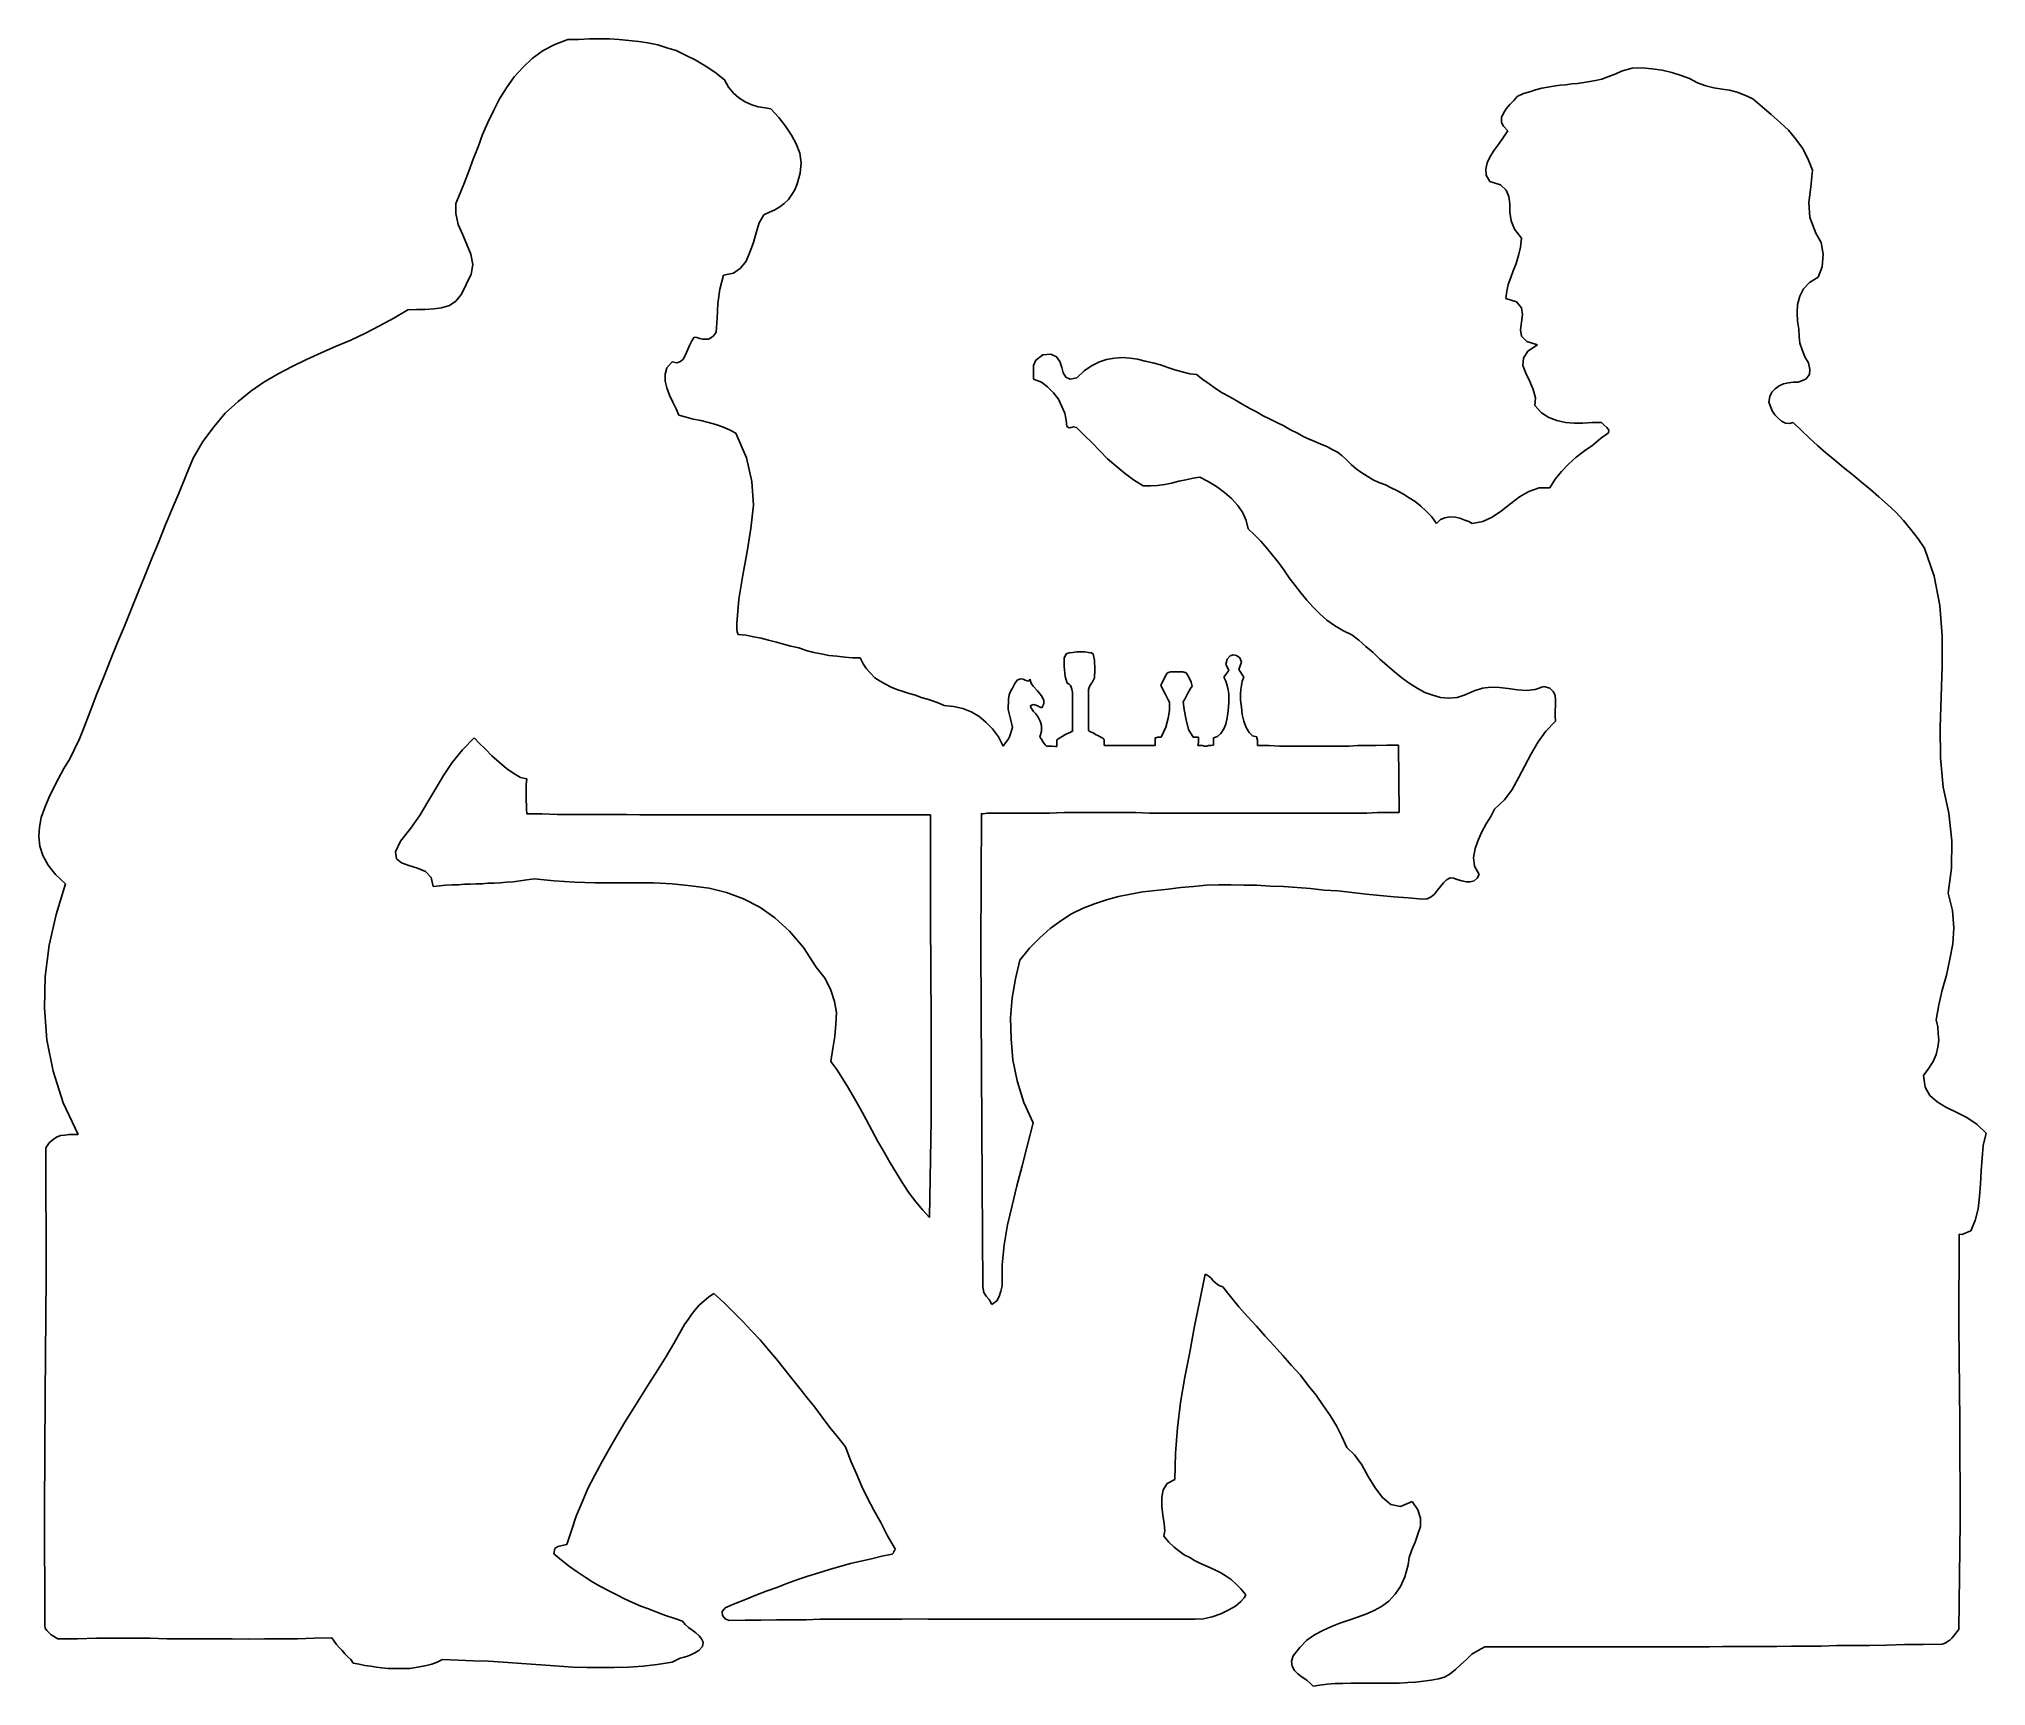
# Model space of a CAD drawing. Extents: x 92410 to 94023, y 21158 to 22523.
import ezdxf

# ---------------------------------------------------------------- set-up
doc = ezdxf.new("R2010")
doc.units = 0
doc.header["$LTSCALE"] = 1270
doc.header["$MEASUREMENT"] = 0
doc.layers.get('0').update_dxf_attribs({"linetype": 'CONTINUOUS'})

msp = doc.modelspace()

# ---------------------------------------------------------------- linework, layer by layer
at = {"linetype": 'CONTINUOUS'}
for p, q in [((92827.1, 22513.1), (92836.8, 22518.3)), ((92836.8, 22518.3), (92847.7, 22522.4)), ((92847.7, 22522.4), (92856.6, 22522.4)), ((92856.6, 22522.4), (92865.5, 22522.8)), ((92865.5, 22522.8), (92874, 22522.8)), ((92874, 22522.8), (92882.1, 22522.8)), ((92882.1, 22522.8), (92890.2, 22522.4)), ((92890.2, 22522.4), (92898.3, 22521.6)), ((92898.3, 22521.6), (92906.4, 22520.8)), ((92906.4, 22520.8), (92914, 22519.5)), ((92914, 22519.5), (92922.1, 22517.9)), ((92922.1, 22517.9), (92929.8, 22515.5)), ((92810.6, 22499.3), (92818.2, 22506.6)), ((92818.2, 22506.6), (92827.1, 22513.1)), ((92929.8, 22515.5), (92937.5, 22513.1)), ((92937.5, 22513.1), (92945.2, 22509.4)), ((92945.2, 22509.4), (92953.2, 22505.4)), ((92953.2, 22505.4), (92961.3, 22500.5)), ((92796.8, 22482.4), (92803.3, 22491.3)), ((92803.3, 22491.3), (92810.6, 22499.3)), ((92961.3, 22500.5), (92969.4, 22495.3)), ((92969.4, 22495.3), (92977.5, 22488.8)), ((92977.5, 22488.8), (92980.7, 22482.8)), ((93674.4, 22484.8), (93679.3, 22485.6)), ((93679.3, 22485.6), (93684.1, 22486)), ((93684.1, 22486), (93689.4, 22486.8)), ((93689.4, 22486.8), (93694.2, 22487.6)), ((93694.2, 22487.6), (93699.1, 22488.4)), ((93699.1, 22488.4), (93704.3, 22489.6)), ((93704.3, 22489.6), (93709.2, 22491.3)), ((93709.2, 22491.3), (93714.4, 22493.3)), ((93714.4, 22493.3), (93721.3, 22496.5)), ((93721.3, 22496.5), (93729.4, 22498.5)), ((93729.4, 22498.5), (93737.5, 22498.9)), ((93737.5, 22498.9), (93745.6, 22498.1)), ((93745.6, 22498.1), (93754.1, 22496.9)), ((93754.1, 22496.9), (93762.2, 22494.9)), ((93762.2, 22494.9), (93769.8, 22492.5)), ((93769.8, 22492.5), (93776.7, 22490)), ((93776.7, 22490), (93783.6, 22486.4)), ((93783.6, 22486.4), (93790.4, 22484)), ((92786.3, 22463.8), (92791.1, 22473.1)), ((92791.1, 22473.1), (92796.8, 22482.4)), ((92980.7, 22482.8), (92984.8, 22477.9)), ((92984.8, 22477.9), (92989.2, 22473.9)), ((92989.2, 22473.9), (92994.5, 22470.6)), ((92994.5, 22470.6), (93000.1, 22468.2)), ((93627.9, 22468.6), (93631.2, 22471.8)), ((93631.2, 22471.8), (93634, 22475.1)), ((93634, 22475.1), (93639.3, 22477.5)), ((93639.3, 22477.5), (93644.5, 22479.1)), ((93644.5, 22479.1), (93649.4, 22480.7)), ((93649.4, 22480.7), (93654.6, 22481.9)), ((93654.6, 22481.9), (93659.5, 22482.8)), ((93659.5, 22482.8), (93664.3, 22483.6)), ((93664.3, 22483.6), (93669.6, 22484.4)), ((93669.6, 22484.4), (93674.4, 22484.8)), ((93790.4, 22484), (93796.9, 22482.4)), ((93796.9, 22482.4), (93803.8, 22481.2)), ((93803.8, 22481.2), (93809.9, 22480.3)), ((93809.9, 22480.3), (93816.3, 22478.7)), ((93816.3, 22478.7), (93822.8, 22476.3)), ((93822.8, 22476.3), (93829.3, 22473.1)), ((93829.3, 22473.1), (93836.9, 22466.6)), ((92777, 22443.5), (92781.4, 22453.7)), ((92781.4, 22453.7), (92786.3, 22463.8)), ((93000.1, 22468.2), (93005.4, 22466.6)), ((93005.4, 22466.6), (93011.1, 22465.8)), ((93011.1, 22465.8), (93015.9, 22465)), ((93015.9, 22465), (93022.4, 22457.7)), ((93022.4, 22457.7), (93028, 22450.4)), ((93621.1, 22457.7), (93622.7, 22461.3)), ((93621.1, 22453.7), (93621.1, 22457.7)), ((93622.7, 22450.4), (93621.1, 22453.7)), ((93622.7, 22461.3), (93625.1, 22465)), ((93625.1, 22465), (93627.9, 22468.6)), ((93836.9, 22466.6), (93844.6, 22460.1)), ((93844.6, 22460.1), (93851.9, 22453.7)), ((93851.9, 22453.7), (93858.8, 22447.2)), ((92773.4, 22433.4), (92777, 22443.5)), ((93028, 22450.4), (93032.9, 22443.1)), ((93032.9, 22443.1), (93036.9, 22435.9)), ((93619.1, 22436.3), (93622.7, 22441.5)), ((93626.3, 22446.8), (93622.7, 22450.4)), ((93622.7, 22441.5), (93626.3, 22446.8)), ((93858.8, 22447.2), (93864.8, 22439.9)), ((93864.8, 22439.9), (93870.5, 22432.2)), ((92765.7, 22413.2), (92769.3, 22423.3)), ((92769.3, 22423.3), (92773.4, 22433.4)), ((93036.9, 22435.9), (93039.8, 22428.2)), ((93039.8, 22428.2), (93041, 22420.1)), ((93609.3, 22420.1), (93611.8, 22425.4)), ((93611.8, 22425.4), (93615, 22430.6)), ((93615, 22430.6), (93619.1, 22436.3)), ((93870.5, 22432.2), (93874.9, 22423.7)), ((93874.9, 22423.7), (93878.6, 22414)), ((92762, 22403.9), (92765.7, 22413.2)), ((93040.2, 22411.6), (93037.7, 22402.7)), ((93041, 22420.1), (93040.2, 22411.6)), ((93608.1, 22414.8), (93609.3, 22420.1)), ((93608.5, 22410), (93608.1, 22414.8)), ((93611.4, 22404.7), (93608.5, 22410)), ((93620.3, 22401.9), (93611.4, 22404.7)), ((93878.6, 22414), (93877.4, 22400.3)), ((92754.8, 22386.6), (92758.4, 22395)), ((92758.4, 22395), (92762, 22403.9)), ((93030.5, 22389.8), (93026.8, 22386.6)), ((93033.3, 22393.8), (93030.5, 22389.8)), ((93035.7, 22397.9), (93033.3, 22393.8)), ((93037.7, 22402.7), (93035.7, 22397.9)), ((93625.1, 22397.5), (93620.3, 22401.9)), ((93627.1, 22392.2), (93625.1, 22397.5)), ((93627.9, 22386.1), (93627.1, 22392.2)), ((93877.4, 22400.3), (93875.8, 22387.4)), ((92754.8, 22378.1), (92754.8, 22386.6)), ((92756.8, 22369.2), (92754.8, 22378.1)), ((93009.9, 22377.2), (93006.2, 22370.4)), ((93014.7, 22379.3), (93009.9, 22377.2)), ((93019.1, 22381.3), (93014.7, 22379.3)), ((93023.2, 22383.7), (93019.1, 22381.3)), ((93026.8, 22386.6), (93023.2, 22383.7)), ((93627.9, 22379.3), (93627.9, 22386.1)), ((93629.2, 22372), (93627.9, 22379.3)), ((93875.8, 22387.4), (93876.6, 22374.8)), ((93876.6, 22374.8), (93881.4, 22361.9)), ((92760.4, 22361.1), (92756.8, 22369.2)), ((92764.1, 22352.6), (92760.4, 22361.1)), ((93003.8, 22362.3), (93001.4, 22354.2)), ((93006.2, 22370.4), (93003.8, 22362.3)), ((93632, 22365.1), (93629.2, 22372)), ((93637.6, 22357.8), (93632, 22365.1)), ((93636.8, 22350.2), (93637.6, 22357.8)), ((93881.4, 22361.9), (93885.9, 22354.2)), ((92767.3, 22344.5), (92764.1, 22352.6)), ((92768.9, 22336), (92767.3, 22344.5)), ((92998.5, 22346.1), (92995.3, 22338.8)), ((93001.4, 22354.2), (92998.5, 22346.1)), ((93633.2, 22336.8), (93635.2, 22343.3)), ((93635.2, 22343.3), (93636.8, 22350.2)), ((93885.9, 22354.2), (93887.5, 22344.5)), ((93887.5, 22344.5), (93886.7, 22334)), ((92763.3, 22319.5), (92767.7, 22327.9)), ((92767.7, 22327.9), (92768.9, 22336)), ((92976.7, 22327.1), (92973.5, 22315.4)), ((92984.8, 22328.7), (92976.7, 22327.1)), ((92990.8, 22332.8), (92984.8, 22328.7)), ((92995.3, 22338.8), (92990.8, 22332.8)), ((93626.7, 22319.5), (93628.7, 22325.1)), ((93628.7, 22325.1), (93630.8, 22330.8)), ((93630.8, 22330.8), (93633.2, 22336.8)), ((93883.4, 22325.5), (93876.2, 22321.1)), ((93886.7, 22334), (93883.4, 22325.5)), ((92754.8, 22305.7), (92759.6, 22311.4)), ((92759.6, 22311.4), (92763.3, 22319.5)), ((92973.5, 22315.4), (92971.8, 22303.7)), ((93624.7, 22307.7), (93625.5, 22313.8)), ((93633.6, 22304.9), (93624.7, 22307.7)), ((93625.5, 22313.8), (93626.7, 22319.5)), ((93868.1, 22309.7), (93866.4, 22302.9)), ((93871.3, 22315.8), (93868.1, 22309.7)), ((93876.2, 22321.1), (93871.3, 22315.8)), ((92691.7, 22285.1), (92703.4, 22291.5)), ((92703.4, 22291.5), (92715.1, 22298.4)), ((92715.1, 22298.4), (92722.4, 22298.8)), ((92722.4, 22298.8), (92729.3, 22298.8)), ((92729.3, 22298.8), (92736.6, 22299.2)), ((92736.6, 22299.2), (92743, 22300)), ((92743, 22300), (92749.5, 22302.1)), ((92749.5, 22302.1), (92754.8, 22305.7)), ((92971.4, 22291.5), (92970.6, 22279.8)), ((92971.8, 22303.7), (92971.4, 22291.5)), ((93637.6, 22300), (93633.6, 22304.9)), ((93638.4, 22294.4), (93637.6, 22300)), ((93637.6, 22288.3), (93638.4, 22294.4)), ((93866.4, 22302.9), (93866, 22296)), ((93866, 22296), (93866.4, 22289.1)), ((92667.8, 22273.4), (92680, 22279)), ((92680, 22279), (92691.7, 22285.1)), ((92952.4, 22275.8), (92950.4, 22272.6)), ((92954.5, 22275.4), (92952.4, 22275.8)), ((92956.9, 22274.6), (92954.5, 22275.4)), ((92966.6, 22275.4), (92964.2, 22274.2)), ((92968.6, 22277), (92966.6, 22275.4)), ((92970.6, 22279.8), (92968.6, 22277)), ((93636.8, 22281.8), (93637.6, 22288.3)), ((93637.6, 22276.6), (93636.8, 22281.8)), ((93642.1, 22272.2), (93637.6, 22276.6)), ((93866.4, 22289.1), (93867.3, 22282.3)), ((93867.3, 22282.3), (93867.7, 22276.2)), ((93867.7, 22276.2), (93868.1, 22270.9)), ((92631.1, 22257.2), (92643.2, 22262.8)), ((92643.2, 22262.8), (92655.3, 22268.1)), ((92655.3, 22268.1), (92667.8, 22273.4)), ((92945.2, 22261.2), (92943.1, 22257.6)), ((92946.8, 22264.9), (92945.2, 22261.2)), ((92948.4, 22268.9), (92946.8, 22264.9)), ((92950.4, 22272.6), (92948.4, 22268.9)), ((92959.3, 22274.2), (92956.9, 22274.6)), ((92961.7, 22274.2), (92959.3, 22274.2)), ((92964.2, 22274.2), (92961.7, 22274.2)), ((93235.4, 22256.8), (93241.1, 22261.2)), ((93241.1, 22261.2), (93247.9, 22261.6)), ((93247.9, 22261.6), (93252.4, 22259.6)), ((93252.4, 22259.6), (93255.2, 22255.6)), ((93639.3, 22258.4), (93642.9, 22264.1)), ((93651, 22269.3), (93642.1, 22272.2)), ((93642.9, 22264.1), (93651, 22269.3)), ((93868.1, 22270.9), (93870.1, 22265.3)), ((93870.1, 22265.3), (93872.5, 22259.6)), ((93872.5, 22259.6), (93875.4, 22254.4)), ((92595.9, 22238.6), (92607.6, 22245.5)), ((92607.6, 22245.5), (92619.3, 22251.5)), ((92619.3, 22251.5), (92631.1, 22257.2)), ((92929.8, 22250.3), (92928.2, 22245.1)), ((92928.2, 22245.1), (92928.2, 22239.4)), ((92934.2, 22255.2), (92929.8, 22250.3)), ((92937.9, 22254.4), (92934.2, 22255.2)), ((92941.1, 22255.6), (92937.9, 22254.4)), ((92943.1, 22257.6), (92941.1, 22255.6)), ((93233.4, 22252.3), (93235.4, 22256.8)), ((93233.4, 22247.1), (93233.4, 22252.3)), ((93233.4, 22241), (93233.4, 22247.1)), ((93255.2, 22255.6), (93256.8, 22250.7)), ((93256.8, 22250.7), (93258, 22246.3)), ((93258, 22246.3), (93260.1, 22242.6)), ((93269.4, 22242.2), (93275.4, 22247.9)), ((93275.4, 22247.9), (93281.5, 22251.9)), ((93281.5, 22251.9), (93288, 22255.2)), ((93288, 22255.2), (93294, 22257.2)), ((93294, 22257.2), (93300.5, 22258.4)), ((93300.5, 22258.4), (93307, 22258.8)), ((93307, 22258.8), (93313.4, 22258.4)), ((93313.4, 22258.4), (93319.5, 22257.6)), ((93319.5, 22257.6), (93326, 22256)), ((93326, 22256), (93332.4, 22254.4)), ((93332.4, 22254.4), (93338.5, 22252.7)), ((93338.5, 22252.7), (93344.6, 22250.7)), ((93344.6, 22250.7), (93350.6, 22248.7)), ((93350.6, 22248.7), (93356.7, 22247.1)), ((93356.7, 22247.1), (93362.8, 22245.5)), ((93362.8, 22245.5), (93368.4, 22244.7)), ((93368.4, 22244.7), (93373.7, 22240.6)), ((93638.9, 22252.3), (93639.3, 22258.4)), ((93641.3, 22245.9), (93638.9, 22252.3)), ((93644.5, 22239), (93641.3, 22245.9)), ((93876.2, 22244.7), (93873.3, 22241)), ((93875.4, 22254.4), (93876.6, 22249.1)), ((93876.6, 22249.1), (93876.2, 22244.7)), ((92574.5, 22222.4), (92585, 22230.9)), ((92585, 22230.9), (92595.9, 22238.6)), ((92928.2, 22239.4), (92929.8, 22233.7)), ((92929.8, 22233.7), (92931.8, 22227.7)), ((92931.8, 22227.7), (92934.6, 22222)), ((93239.9, 22238.6), (93233.4, 22241)), ((93245.1, 22234.5), (93239.9, 22238.6)), ((93250, 22229.7), (93245.1, 22234.5)), ((93254, 22224.4), (93250, 22229.7)), ((93260.1, 22242.6), (93263.7, 22241)), ((93263.7, 22241), (93269.4, 22242.2)), ((93373.7, 22240.6), (93378.9, 22237)), ((93378.9, 22237), (93384.2, 22233.3)), ((93384.2, 22233.3), (93389.8, 22229.7)), ((93389.8, 22229.7), (93395.5, 22226.5)), ((93647.3, 22232.5), (93644.5, 22239)), ((93649.4, 22225.6), (93647.3, 22232.5)), ((93845, 22230.1), (93843.4, 22226.5)), ((93847.9, 22232.9), (93845, 22230.1)), ((93851.1, 22235.4), (93847.9, 22232.9)), ((93854.7, 22237), (93851.1, 22235.4)), ((93858.8, 22237.8), (93854.7, 22237)), ((93862.8, 22238.6), (93858.8, 22237.8)), ((93866.9, 22238.6), (93862.8, 22238.6)), ((93873.3, 22241), (93866.9, 22238.6)), ((92554.7, 22201.8), (92563.9, 22212.7)), ((92563.9, 22212.7), (92574.5, 22222.4)), ((92934.6, 22222), (92937.5, 22216.4)), ((92937.5, 22216.4), (92939.5, 22211.1)), ((92939.5, 22211.1), (92945.6, 22209.5)), ((93256.8, 22218.4), (93254, 22224.4)), ((93259.3, 22212.7), (93256.8, 22218.4)), ((93260.5, 22207.1), (93259.3, 22212.7)), ((93395.5, 22226.5), (93401.2, 22223.2)), ((93401.2, 22223.2), (93406.8, 22220)), ((93406.8, 22220), (93412.5, 22216.8)), ((93412.5, 22216.8), (93418.1, 22213.9)), ((93418.1, 22213.9), (93423.8, 22210.7)), ((93648.6, 22219.2), (93649.4, 22225.6)), ((93654.2, 22213.1), (93648.6, 22219.2)), ((93660.3, 22209.1), (93654.2, 22213.1)), ((93843.4, 22226.5), (93842.6, 22222)), ((93842.6, 22222), (93843.8, 22218.4)), ((93843.8, 22218.4), (93845.4, 22214.7)), ((93845.4, 22214.7), (93847.4, 22211.5)), ((93847.4, 22211.5), (93850.3, 22208.7)), ((92545.4, 22189.3), (92554.7, 22201.8)), ((92945.6, 22209.5), (92951.6, 22207.9)), ((92951.6, 22207.9), (92957.7, 22206.7)), ((92957.7, 22206.7), (92964.2, 22205)), ((92964.2, 22205), (92970.2, 22203.4)), ((92970.2, 22203.4), (92975.9, 22201.4)), ((92975.9, 22201.4), (92981.5, 22199)), ((92981.5, 22199), (92986.8, 22196.1)), ((92986.8, 22196.1), (92995.7, 22175.9)), ((93260.9, 22201.8), (93260.5, 22207.1)), ((93262.9, 22200.6), (93260.9, 22201.8)), ((93264.5, 22201), (93262.9, 22200.6)), ((93266.5, 22201.4), (93264.5, 22201)), ((93269, 22201), (93266.5, 22201.4)), ((93275.4, 22194.5), (93269, 22201)), ((93423.8, 22210.7), (93429.4, 22207.9)), ((93429.4, 22207.9), (93435.1, 22205)), ((93435.1, 22205), (93440.8, 22202.2)), ((93440.8, 22202.2), (93446.4, 22199)), ((93446.4, 22199), (93452.1, 22196.1)), ((93452.1, 22196.1), (93457.4, 22193.3)), ((93666.8, 22206.7), (93660.3, 22209.1)), ((93674, 22205), (93666.8, 22206.7)), ((93681.3, 22204.6), (93674, 22205)), ((93688.6, 22204.6), (93681.3, 22204.6)), ((93696.3, 22205), (93688.6, 22204.6)), ((93703.9, 22205), (93696.3, 22205)), ((93703.1, 22191.7), (93709.6, 22196.6)), ((93706, 22203), (93703.9, 22205)), ((93708.4, 22201), (93706, 22203)), ((93710, 22198.6), (93708.4, 22201)), ((93709.6, 22196.6), (93710, 22198.6)), ((93850.3, 22208.7), (93853.1, 22206.3)), ((93853.1, 22206.3), (93856.3, 22204.6)), ((93856.3, 22204.6), (93859.6, 22204.2)), ((93859.6, 22204.2), (93862.8, 22205)), ((93862.8, 22205), (93869.3, 22198.6)), ((93869.3, 22198.6), (93876.2, 22192.1)), ((92537.3, 22175.5), (92545.4, 22189.3)), ((93281.9, 22188.1), (93275.4, 22194.5)), ((93288.4, 22181.6), (93281.9, 22188.1)), ((93294.8, 22175.1), (93288.4, 22181.6)), ((93457.4, 22193.3), (93461.8, 22191.3)), ((93461.8, 22191.3), (93466.6, 22189.3)), ((93466.6, 22189.3), (93471.5, 22187.2)), ((93471.5, 22187.2), (93476.3, 22185.2)), ((93476.3, 22185.2), (93480.8, 22182.8)), ((93480.8, 22182.8), (93485.2, 22180.4)), ((93485.2, 22180.4), (93488.9, 22177.6)), ((93682.9, 22176.3), (93689.8, 22181.6)), ((93689.8, 22181.6), (93696.7, 22186.4)), ((93696.7, 22186.4), (93703.1, 22191.7)), ((93876.2, 22192.1), (93883, 22186)), ((93883, 22186), (93889.9, 22180)), ((93889.9, 22180), (93897.2, 22173.9)), ((92531.6, 22161.4), (92537.3, 22175.5)), ((92995.7, 22175.9), (93000.1, 22156.1)), ((93301.7, 22169.1), (93294.8, 22175.1)), ((93308.6, 22163.4), (93301.7, 22169.1)), ((93316.3, 22157.7), (93308.6, 22163.4)), ((93488.9, 22177.6), (93492.5, 22174.3)), ((93492.5, 22174.3), (93496.6, 22170.3)), ((93496.6, 22170.3), (93500.6, 22166.6)), ((93500.6, 22166.6), (93505.4, 22163.4)), ((93505.4, 22163.4), (93509.9, 22160.6)), ((93665.5, 22158.1), (93670.8, 22164.6)), ((93670.8, 22164.6), (93676.9, 22170.7)), ((93676.9, 22170.7), (93682.9, 22176.3)), ((93897.2, 22173.9), (93904.5, 22167.9)), ((93904.5, 22167.9), (93912.1, 22161.8)), ((92519.9, 22133.5), (92525.6, 22147.2)), ((92525.6, 22147.2), (92531.6, 22161.4)), ((93000.1, 22156.1), (93001.4, 22136.7)), ((93324.3, 22152.5), (93316.3, 22157.7)), ((93330.4, 22152.5), (93324.3, 22152.5)), ((93336.1, 22152.9), (93330.4, 22152.5)), ((93342.1, 22153.7), (93336.1, 22152.9)), ((93347.8, 22154.9), (93342.1, 22153.7)), ((93353.9, 22156.5), (93347.8, 22154.9)), ((93359.5, 22157.7), (93353.9, 22156.5)), ((93365.6, 22159), (93359.5, 22157.7)), ((93371.2, 22159.8), (93365.6, 22159)), ((93378.1, 22156.1), (93371.2, 22159.8)), ((93385, 22152.1), (93378.1, 22156.1)), ((93391.5, 22147.2), (93385, 22152.1)), ((93397.5, 22142), (93391.5, 22147.2)), ((93509.9, 22160.6), (93514.8, 22157.7)), ((93514.8, 22157.7), (93519.6, 22155.3)), ((93519.6, 22155.3), (93524.9, 22153.3)), ((93524.9, 22153.3), (93529.7, 22150.9)), ((93529.7, 22150.9), (93535, 22148.4)), ((93535, 22148.4), (93539.8, 22145.6)), ((93636, 22143.6), (93643.7, 22148)), ((93643.7, 22148), (93652.2, 22150.9)), ((93652.2, 22150.9), (93661.1, 22150.9)), ((93661.1, 22150.9), (93665.5, 22158.1)), ((93912.1, 22161.8), (93919.4, 22155.7)), ((93919.4, 22155.7), (93926.7, 22149.6)), ((93926.7, 22149.6), (93933.6, 22143.6)), ((92514.2, 22119.7), (92519.9, 22133.5)), ((93001.4, 22136.7), (92999.3, 22117.3)), ((93402.8, 22136.3), (93397.5, 22142)), ((93406.8, 22130.3), (93402.8, 22136.3)), ((93409.6, 22123.8), (93406.8, 22130.3)), ((93539.8, 22145.6), (93544.7, 22142.8)), ((93544.7, 22142.8), (93549.5, 22139.5)), ((93549.5, 22139.5), (93554.4, 22135.9)), ((93554.4, 22135.9), (93558.8, 22131.5)), ((93558.8, 22131.5), (93563.3, 22127)), ((93613.4, 22126.6), (93621.1, 22131.9)), ((93621.1, 22131.9), (93628.7, 22137.9)), ((93628.7, 22137.9), (93636, 22143.6)), ((93933.6, 22143.6), (93940.8, 22137.1)), ((93940.8, 22137.1), (93947.7, 22130.7)), ((93947.7, 22130.7), (93954.2, 22123.8)), ((92508.6, 22105.6), (92514.2, 22119.7)), ((92999.3, 22117.3), (92996.1, 22098.3)), ((93411.3, 22116.9), (93409.6, 22123.8)), ((93416.5, 22112.1), (93411.3, 22116.9)), ((93563.3, 22127), (93567.3, 22121.4)), ((93567.3, 22121.4), (93570.5, 22124.6)), ((93570.5, 22124.6), (93574.2, 22126.2)), ((93574.2, 22126.2), (93578.2, 22127)), ((93578.2, 22127), (93582.7, 22126.6)), ((93582.7, 22126.6), (93586.7, 22125.8)), ((93586.7, 22125.8), (93590.8, 22124.2)), ((93590.8, 22124.2), (93594, 22123)), ((93594, 22123), (93596.8, 22121.4)), ((93596.8, 22121.4), (93605.7, 22123)), ((93605.7, 22123), (93613.4, 22126.6)), ((93954.2, 22123.8), (93960.2, 22116.5)), ((93960.2, 22116.5), (93966.3, 22108.8)), ((92502.9, 22091.9), (92508.6, 22105.6)), ((92996.1, 22098.3), (92992.5, 22078.5)), ((93421.8, 22106.8), (93416.5, 22112.1)), ((93426.6, 22101.1), (93421.8, 22106.8)), ((93431.5, 22095.1), (93426.6, 22101.1)), ((93966.3, 22108.8), (93971.6, 22101.1)), ((93971.6, 22101.1), (93979.6, 22077.7)), ((92497.2, 22078.1), (92502.9, 22091.9)), ((93436.3, 22089), (93431.5, 22095.1)), ((93440.8, 22083), (93436.3, 22089)), ((93445.2, 22076.5), (93440.8, 22083)), ((92491.6, 22064.4), (92497.2, 22078.1)), ((92992.5, 22078.5), (92989.2, 22058.7)), ((93450.1, 22070), (93445.2, 22076.5)), ((93454.9, 22063.9), (93450.1, 22070)), ((93979.6, 22077.7), (93984.1, 22053.4)), ((92480.3, 22036.5), (92485.9, 22050.2)), ((92485.9, 22050.2), (92491.6, 22064.4)), ((92989.2, 22058.7), (92987.6, 22038.5)), ((93459.8, 22057.9), (93454.9, 22063.9)), ((93465, 22052.2), (93459.8, 22057.9)), ((93470.7, 22046.6), (93465, 22052.2)), ((93984.1, 22053.4), (93986.1, 22028.4)), ((92474.6, 22022.7), (92480.3, 22036.5)), ((92987.6, 22038.5), (92987.6, 22035.7)), ((92987.6, 22035.7), (92987.6, 22033.6)), ((92987.6, 22033.6), (92988, 22031.6)), ((93476.3, 22041.3), (93470.7, 22046.6)), ((93482.8, 22036.9), (93476.3, 22041.3)), ((93489.7, 22032.8), (93482.8, 22036.9)), ((92468.9, 22008.6), (92474.6, 22022.7)), ((92988, 22031.6), (92988.8, 22029.6)), ((92988.8, 22029.6), (92995.3, 22028.8)), ((92995.3, 22028.8), (93001.4, 22027.6)), ((93001.4, 22027.6), (93007.8, 22026.4)), ((93007.8, 22026.4), (93013.9, 22024.7)), ((93013.9, 22024.7), (93020.4, 22023.1)), ((93020.4, 22023.1), (93026.4, 22021.5)), ((93026.4, 22021.5), (93032.5, 22019.9)), ((93032.5, 22019.9), (93038.9, 22018.3)), ((93038.9, 22018.3), (93045, 22016.2)), ((93497, 22029.2), (93489.7, 22032.8)), ((93503, 22024.7), (93497, 22029.2)), ((93508.7, 22019.5), (93503, 22024.7)), ((93514.8, 22014.6), (93508.7, 22019.5)), ((93986.1, 22028.4), (93986.1, 22003.3)), ((92463.3, 21994.4), (92468.9, 22008.6)), ((93045, 22016.2), (93051.5, 22014.6)), ((93051.5, 22014.6), (93057.5, 22013.4)), ((93057.5, 22013.4), (93064, 22012.2)), ((93064, 22012.2), (93070.5, 22011.4)), ((93070.5, 22011.4), (93077, 22010.6)), ((93077, 22010.6), (93083.4, 22010.2)), ((93083.4, 22010.2), (93089.9, 22010.2)), ((93089.9, 22010.2), (93092.3, 22005.3)), ((93092.3, 22005.3), (93095.1, 22000.9)), ((93258.8, 22009.8), (93260.5, 22013.4)), ((93258.8, 22002.9), (93258.8, 22009.8)), ((93259.7, 21994.8), (93258.8, 22002.9)), ((93260.5, 22013.4), (93262.9, 22014.2)), ((93262.9, 22014.2), (93266.1, 22014.6)), ((93266.1, 22014.6), (93269.4, 22015)), ((93269.4, 22015), (93273, 22015)), ((93273, 22015), (93275.8, 22015)), ((93275.8, 22015), (93279.1, 22014.6)), ((93279.1, 22014.6), (93281.1, 22014.2)), ((93281.1, 22014.2), (93282.7, 22013.4)), ((93282.7, 22013.4), (93283.9, 22008.2)), ((93283.9, 22008.2), (93284.3, 22000.5)), ((93392.7, 22004.9), (93393.9, 22009)), ((93395.1, 21999.7), (93392.7, 22004.9)), ((93393.9, 22009), (93396.3, 22011.8)), ((93396.3, 22011.8), (93398.7, 22012.6)), ((93398.7, 22012.6), (93401.6, 22012.2)), ((93401.6, 22012.2), (93404.4, 22010.2)), ((93405.6, 22006.5), (93403.6, 22000.5)), ((93404.4, 22010.2), (93405.6, 22006.5)), ((93520.4, 22009), (93514.8, 22014.6)), ((93526.5, 22003.7), (93520.4, 22009)), ((93532.5, 21998.5), (93526.5, 22003.7)), ((93986.1, 22003.3), (93985.3, 21977.8)), ((92457.6, 21980.3), (92463.3, 21994.4)), ((93095.1, 22000.9), (93098.4, 21997.3)), ((93098.4, 21997.3), (93102, 21993.6)), ((93102, 21993.6), (93106.5, 21990.8)), ((93106.5, 21990.8), (93110.9, 21988.4)), ((93110.9, 21988.4), (93115.4, 21985.9)), ((93115.4, 21985.9), (93120.2, 21983.9)), ((93214.4, 21982.3), (93216, 21985.1)), ((93216, 21985.1), (93218, 21988.8)), ((93218, 21988.8), (93220, 21991.6)), ((93220, 21991.6), (93221.7, 21992.4)), ((93221.7, 21992.4), (93222.9, 21992.8)), ((93222.9, 21992.8), (93224.9, 21992.4)), ((93224.9, 21992.4), (93226.5, 21991.6)), ((93226.5, 21991.6), (93228.1, 21991.2)), ((93228.1, 21991.2), (93229.3, 21990.8)), ((93229.3, 21990.8), (93230.6, 21992.4)), ((93230.6, 21992.4), (93231, 21990.8)), ((93231, 21990.8), (93231.4, 21989.2)), ((93231.4, 21989.2), (93232.2, 21987.9)), ((93232.2, 21987.9), (93233, 21986.7)), ((93233, 21986.7), (93236.6, 21982.7)), ((93261.3, 21989.2), (93259.7, 21994.8)), ((93262.9, 21988.4), (93261.3, 21989.2)), ((93264.1, 21987.2), (93262.9, 21988.4)), ((93264.5, 21985.9), (93264.1, 21987.2)), ((93265.3, 21984.3), (93264.5, 21985.9)), ((93279.9, 21986.3), (93279.1, 21983.9)), ((93280.7, 21987.9), (93279.9, 21986.3)), ((93281.5, 21989.2), (93280.7, 21987.9)), ((93281.9, 21989.6), (93281.5, 21989.2)), ((93283.9, 21993.6), (93281.9, 21989.6)), ((93284.3, 22000.5), (93283.9, 21993.6)), ((93338.9, 21987.5), (93339.7, 21989.2)), ((93340.1, 21985.1), (93338.9, 21987.5)), ((93339.7, 21989.2), (93341.7, 21992.8)), ((93342.5, 21980.3), (93340.1, 21985.1)), ((93341.7, 21992.8), (93343.3, 21996.4)), ((93343.3, 21996.4), (93344.6, 21998.1)), ((93344.6, 21998.1), (93345.4, 21998.1)), ((93345.4, 21998.1), (93347, 21998.5)), ((93347, 21998.5), (93349.4, 21998.5)), ((93349.4, 21998.5), (93352.2, 21998.5)), ((93352.2, 21998.5), (93354.7, 21998.5)), ((93354.7, 21998.5), (93357.1, 21998.5)), ((93357.1, 21998.5), (93358.7, 21998.1)), ((93358.7, 21998.1), (93359.5, 21998.1)), ((93359.5, 21998.1), (93360.3, 21996.8)), ((93360.3, 21996.8), (93362.3, 21993.6)), ((93362.3, 21993.6), (93364, 21990)), ((93364.8, 21986.7), (93363.5, 21984.7)), ((93364, 21990), (93364.8, 21986.7)), ((93391, 21994), (93395.1, 21999.7)), ((93392.7, 21990.8), (93391, 21994)), ((93393.9, 21987.2), (93392.7, 21990.8)), ((93394.7, 21983.5), (93393.9, 21987.2)), ((93403.6, 22000.5), (93407.6, 21994)), ((93405.6, 21987.2), (93405.2, 21983.9)), ((93406.4, 21990.8), (93405.6, 21987.2)), ((93407.6, 21994), (93406.4, 21990.8)), ((93538.6, 21993.6), (93532.5, 21998.5)), ((93544.7, 21989.2), (93538.6, 21993.6)), ((93551.1, 21985.1), (93544.7, 21989.2)), ((93557.6, 21981.5), (93551.1, 21985.1)), ((93605.3, 21985.1), (93598.4, 21982.7)), ((93612.2, 21985.9), (93605.3, 21985.1)), ((93619.5, 21985.5), (93612.2, 21985.9)), ((93626.7, 21984.7), (93619.5, 21985.5)), ((93656.2, 21986.3), (93649, 21983.9)), ((93661.1, 21985.1), (93656.2, 21986.3)), ((93663.9, 21982.3), (93661.1, 21985.1)), ((92452, 21965.7), (92457.6, 21980.3)), ((93120.2, 21983.9), (93125.5, 21982.3)), ((93125.5, 21982.3), (93130.3, 21980.7)), ((93130.3, 21980.7), (93135.6, 21979.1)), ((93135.6, 21979.1), (93140.4, 21977.4)), ((93140.4, 21977.4), (93145.7, 21975.8)), ((93145.7, 21975.8), (93150.5, 21974.2)), ((93150.5, 21974.2), (93155, 21972.6)), ((93155, 21972.6), (93159.4, 21970.6)), ((93159.4, 21970.6), (93167.1, 21969.8)), ((93167.1, 21969.8), (93174.8, 21968.1)), ((93212.4, 21967.3), (93212.8, 21975.8)), ((93212.8, 21975.8), (93213.2, 21979.5)), ((93213.2, 21979.5), (93214.4, 21982.3)), ((93231.8, 21971), (93230.6, 21970.2)), ((93230.6, 21970.2), (93231.8, 21968.1)), ((93233.4, 21971.4), (93231.8, 21971)), ((93236.2, 21970.6), (93233.4, 21971.4)), ((93239.9, 21968.6), (93236.2, 21970.6)), ((93236.6, 21982.7), (93239.9, 21978.7)), ((93239.9, 21978.7), (93241.9, 21975)), ((93241.1, 21970.2), (93239.9, 21968.6)), ((93241.5, 21971.4), (93241.1, 21970.2)), ((93241.9, 21971.8), (93241.5, 21971.4)), ((93241.9, 21975), (93241.9, 21971.8)), ((93265.7, 21981.5), (93265.3, 21984.3)), ((93265.7, 21974.2), (93265.7, 21981.5)), ((93265.7, 21963.3), (93265.7, 21974.2)), ((93279.1, 21983.9), (93279.1, 21978.7)), ((93279.1, 21978.7), (93279.1, 21966.9)), ((93345, 21975.4), (93342.5, 21980.3)), ((93346.2, 21973.4), (93345, 21975.4)), ((93346.2, 21966.5), (93346.2, 21973.4)), ((93358.7, 21975.8), (93357.5, 21973.8)), ((93357.5, 21973.8), (93358.3, 21967.3)), ((93361.1, 21980.3), (93358.7, 21975.8)), ((93363.5, 21984.7), (93361.1, 21980.3)), ((93395.1, 21980.3), (93394.7, 21983.5)), ((93394.7, 21966.1), (93395.1, 21973)), ((93395.1, 21973), (93395.1, 21980.3)), ((93405.2, 21983.9), (93404.8, 21980.3)), ((93404.8, 21980.3), (93404.8, 21975)), ((93404.8, 21975), (93405.6, 21969.3)), ((93405.6, 21969.3), (93406.4, 21963.3)), ((93564.1, 21979.1), (93557.6, 21981.5)), ((93570.5, 21977.4), (93564.1, 21979.1)), ((93577.4, 21976.6), (93570.5, 21977.4)), ((93584.3, 21977.4), (93577.4, 21976.6)), ((93591.1, 21979.5), (93584.3, 21977.4)), ((93598.4, 21982.7), (93591.1, 21979.5)), ((93634.4, 21983.5), (93626.7, 21984.7)), ((93641.7, 21983.1), (93634.4, 21983.5)), ((93649, 21983.9), (93641.7, 21983.1)), ((93665.5, 21979.1), (93663.9, 21982.3)), ((93665.9, 21975), (93665.5, 21979.1)), ((93665.5, 21966.1), (93665.9, 21970.6)), ((93665.9, 21970.6), (93665.9, 21975)), ((93985.3, 21977.8), (93984.5, 21952.4)), ((92446.3, 21951.2), (92452, 21965.7)), ((93174.8, 21968.1), (93181.7, 21965.3)), ((93181.7, 21965.3), (93188.1, 21961.7)), ((93188.1, 21961.7), (93193.8, 21956.8)), ((93193.8, 21956.8), (93199.4, 21951.2)), ((93214.4, 21959.7), (93212.4, 21967.3)), ((93216, 21952.4), (93214.4, 21959.7)), ((93231.8, 21968.1), (93233.4, 21965.7)), ((93233.4, 21965.7), (93235.4, 21963.7)), ((93235.4, 21963.7), (93237.4, 21960.9)), ((93237.4, 21960.9), (93239, 21957.6)), ((93239, 21957.6), (93239.9, 21954)), ((93239.9, 21954), (93239.9, 21949.5)), ((93265.7, 21949.1), (93265.7, 21963.3)), ((93279.1, 21966.9), (93279.1, 21955.2)), ((93279.1, 21955.2), (93279.1, 21950)), ((93339.3, 21944.3), (93342.9, 21952.8)), ((93342.9, 21952.8), (93345, 21960.1)), ((93345, 21960.1), (93346.2, 21966.5)), ((93358.3, 21967.3), (93359.9, 21958.8)), ((93359.9, 21958.8), (93361.9, 21950.8)), ((93391, 21951.2), (93392.7, 21955.2)), ((93392.7, 21955.2), (93393.9, 21960.5)), ((93393.9, 21960.5), (93394.7, 21966.1)), ((93406.4, 21963.3), (93407.6, 21957.6)), ((93407.6, 21957.6), (93409.6, 21952.4)), ((93657.9, 21949.5), (93665.9, 21957.6)), ((93665.5, 21961.7), (93665.5, 21966.1)), ((93665.9, 21957.6), (93665.5, 21961.7)), ((92439, 21934.6), (92443.1, 21943.1)), ((92443.1, 21943.1), (92446.3, 21951.2)), ((92760.4, 21933.8), (92770.1, 21943.9)), ((92770.1, 21943.9), (92774.2, 21939.4)), ((92774.2, 21939.4), (92779.4, 21934.6)), ((93199.4, 21951.2), (93204.3, 21944.7)), ((93204.3, 21944.7), (93208.3, 21937)), ((93208.3, 21937), (93209.5, 21938.6)), ((93209.5, 21938.6), (93211.2, 21941.1)), ((93211.2, 21941.1), (93212.8, 21943.1)), ((93212.8, 21943.1), (93213.6, 21944.7)), ((93213.6, 21944.7), (93216, 21952.4)), ((93239.9, 21949.5), (93238.6, 21944.3)), ((93238.6, 21944.3), (93239.9, 21942.7)), ((93239.9, 21942.7), (93241.5, 21940.3)), ((93241.5, 21940.3), (93243.1, 21938.2)), ((93243.1, 21938.2), (93244.3, 21937)), ((93244.3, 21937), (93245.5, 21937)), ((93245.5, 21937), (93248.7, 21937)), ((93248.7, 21937), (93251.6, 21936.6)), ((93251.6, 21936.6), (93252.8, 21936.6)), ((93252.8, 21942.3), (93253.6, 21942.7)), ((93252.8, 21941.5), (93252.8, 21942.3)), ((93252.8, 21939.9), (93252.8, 21941.5)), ((93252.8, 21937.8), (93252.8, 21939.9)), ((93252.8, 21936.6), (93252.8, 21937.8)), ((93253.6, 21942.7), (93255.2, 21943.9)), ((93255.2, 21943.9), (93257.2, 21945.1)), ((93257.2, 21945.1), (93259.3, 21946.3)), ((93259.3, 21946.3), (93261.7, 21947.5)), ((93261.7, 21947.5), (93263.7, 21948.3)), ((93263.7, 21948.3), (93264.9, 21949.1)), ((93264.9, 21949.1), (93265.7, 21949.1)), ((93279.1, 21950), (93279.5, 21949.5)), ((93279.5, 21949.5), (93280.7, 21948.7)), ((93280.7, 21948.7), (93282.7, 21947.9)), ((93282.7, 21947.9), (93284.7, 21946.7)), ((93284.7, 21946.7), (93287.2, 21945.5)), ((93287.2, 21945.5), (93289.2, 21944.3)), ((93289.2, 21944.3), (93290.8, 21943.5)), ((93290.8, 21943.5), (93291.6, 21942.7)), ((93291.6, 21942.7), (93292, 21941.9)), ((93292, 21941.9), (93292, 21939.9)), ((93292, 21939.9), (93292, 21938.2)), ((93292, 21938.2), (93292, 21937.4)), ((93292, 21937.4), (93295.6, 21937.4)), ((93295.6, 21937.4), (93300.1, 21937.4)), ((93300.1, 21937.4), (93305.8, 21937.4)), ((93305.8, 21937.4), (93311.8, 21937.4)), ((93311.8, 21937.4), (93317.9, 21937.4)), ((93317.9, 21937.4), (93323.9, 21937.4)), ((93323.9, 21937.4), (93329.6, 21937.4)), ((93329.6, 21937.4), (93334.1, 21937.4)), ((93334.1, 21942.7), (93334.1, 21943.9)), ((93334.1, 21943.9), (93334.8, 21943.9)), ((93334.1, 21940.6), (93334.1, 21942.7)), ((93334.1, 21938.2), (93334.1, 21940.6)), ((93334.1, 21937.4), (93334.1, 21938.2)), ((93334.8, 21943.9), (93336.5, 21944.3)), ((93336.5, 21944.3), (93338.5, 21944.3)), ((93338.5, 21944.3), (93339.3, 21944.3)), ((93361.9, 21950.8), (93365.6, 21944.3)), ((93365.6, 21944.3), (93370, 21944.3)), ((93370, 21939.9), (93369.6, 21937.4)), ((93369.6, 21937.4), (93370.8, 21937.4)), ((93370, 21944.3), (93370, 21943.5)), ((93370, 21943.5), (93370, 21941.9)), ((93370, 21941.9), (93370, 21939.9)), ((93370.8, 21937.4), (93372, 21937.4)), ((93372, 21937.4), (93373.3, 21937.4)), ((93373.3, 21937.4), (93374.9, 21937)), ((93374.9, 21937), (93376.9, 21937)), ((93376.9, 21937), (93378.5, 21937.4)), ((93378.5, 21937.4), (93380.5, 21937.4)), ((93380.5, 21937.4), (93382.6, 21937.8)), ((93382.6, 21943.9), (93385.8, 21945.1)), ((93382.6, 21943.5), (93382.6, 21943.9)), ((93382.6, 21941.5), (93382.6, 21943.5)), ((93382.6, 21939.4), (93382.6, 21941.5)), ((93382.6, 21937.8), (93382.6, 21939.4)), ((93385.8, 21945.1), (93388.6, 21947.5)), ((93388.6, 21947.5), (93391, 21951.2)), ((93409.6, 21952.4), (93412.1, 21948.3)), ((93412.1, 21948.3), (93414.9, 21945.5)), ((93414.9, 21945.5), (93418.5, 21944.7)), ((93418.5, 21944.7), (93418.5, 21943.9)), ((93418.5, 21943.9), (93418.9, 21941.9)), ((93418.9, 21941.9), (93418.9, 21939.4)), ((93418.9, 21939.4), (93418.9, 21937.4)), ((93418.9, 21937.4), (93428.6, 21937.4)), ((93428.6, 21937.4), (93437.1, 21937)), ((93437.1, 21937), (93444.8, 21937)), ((93444.8, 21937), (93452.1, 21937)), ((93452.1, 21937), (93459, 21937)), ((93459, 21937), (93465, 21937)), ((93465, 21937), (93471.1, 21937)), ((93471.1, 21937), (93476.7, 21937)), ((93476.7, 21937), (93482.8, 21937)), ((93482.8, 21937), (93488.9, 21937)), ((93488.9, 21937), (93494.9, 21937)), ((93494.9, 21937), (93501.8, 21937.4)), ((93501.8, 21937.4), (93509.1, 21937.4)), ((93509.1, 21937.4), (93517.2, 21937.4)), ((93517.2, 21937.4), (93526.1, 21937.8)), ((93526.1, 21937.8), (93535.8, 21937.8)), ((93535.8, 21937.8), (93536.2, 21882)), ((93645.7, 21930.5), (93651.4, 21940.6)), ((93651.4, 21940.6), (93657.9, 21949.5)), ((93984.5, 21952.4), (93984.9, 21927.3)), ((92430.1, 21918.4), (92435, 21926.5)), ((92435, 21926.5), (92439, 21934.6)), ((92744.7, 21912.8), (92751.9, 21923.3)), ((92751.9, 21923.3), (92760.4, 21933.8)), ((92779.4, 21934.6), (92784.7, 21928.9)), ((92784.7, 21928.9), (92790.7, 21923.7)), ((92790.7, 21923.7), (92796.8, 21918.4)), ((93635.2, 21910.7), (93640.5, 21920.8)), ((93640.5, 21920.8), (93645.7, 21930.5)), ((93984.9, 21927.3), (93986.9, 21903.1)), ((92421.6, 21902.2), (92425.7, 21910.3)), ((92425.7, 21910.3), (92430.1, 21918.4)), ((92738.2, 21901.8), (92744.7, 21912.8)), ((92796.8, 21918.4), (92802.9, 21914.4)), ((92802.9, 21914.4), (92808.5, 21911.1)), ((92808.5, 21911.1), (92813.8, 21909.9)), ((92813.8, 21909.9), (92813, 21905.1)), ((92813, 21905.1), (92813, 21895)), ((93630, 21901), (93635.2, 21910.7)), ((92414.4, 21886.1), (92417.6, 21894.2)), ((92417.6, 21894.2), (92421.6, 21902.2)), ((92725.2, 21880), (92731.7, 21890.9)), ((92731.7, 21890.9), (92738.2, 21901.8)), ((92813, 21895), (92813.4, 21884.9)), ((93615.4, 21884.9), (93623.5, 21892.6)), ((93623.5, 21892.6), (93630, 21901)), ((93986.9, 21903.1), (93991.8, 21881.6)), ((92409.9, 21869.9), (92411.5, 21878)), ((92411.5, 21878), (92414.4, 21886.1)), ((92717.6, 21869.1), (92725.2, 21880)), ((92813.4, 21884.9), (92813.8, 21880.8)), ((92813.8, 21880.8), (92826.3, 21880.8)), ((92826.3, 21880.8), (92838.8, 21880.4)), ((92838.8, 21880.4), (92851, 21880.4)), ((92851, 21880.4), (92862.7, 21880.4)), ((92862.7, 21880.4), (92874, 21880.4)), ((92874, 21880.4), (92885.3, 21880.4)), ((92885.3, 21880.4), (92896.2, 21880.4)), ((92896.2, 21880.4), (92907.2, 21880)), ((92907.2, 21880), (92917.7, 21880)), ((92917.7, 21880), (92928.2, 21880)), ((92928.2, 21880), (92938.7, 21880)), ((92938.7, 21880), (92948.8, 21880)), ((92948.8, 21880), (92958.5, 21880)), ((92958.5, 21880), (92968.6, 21880)), ((92968.6, 21880), (92978.3, 21880)), ((92978.3, 21880), (92988, 21880)), ((92988, 21880), (92997.7, 21880)), ((92997.7, 21880), (93007.4, 21880)), ((93007.4, 21880), (93017.1, 21880)), ((93017.1, 21880), (93026.4, 21880)), ((93026.4, 21880), (93036.1, 21880)), ((93036.1, 21880), (93045.8, 21880)), ((93045.8, 21880), (93055.5, 21880)), ((93055.5, 21880), (93065.2, 21880)), ((93065.2, 21880), (93075.3, 21880)), ((93075.3, 21880), (93085, 21880)), ((93085, 21880), (93095.1, 21880)), ((93095.1, 21880), (93105.7, 21880)), ((93105.7, 21880), (93115.8, 21880)), ((93115.8, 21880), (93126.3, 21880)), ((93126.3, 21880), (93137.2, 21880)), ((93137.2, 21880), (93148.1, 21880)), ((93148.1, 21880), (93148.1, 21793.5)), ((93190.2, 21881.6), (93189.7, 21770.9)), ((93190.2, 21880.8), (93190.2, 21881.6)), ((93191.4, 21880.8), (93190.2, 21880.8)), ((93193.4, 21881.2), (93191.4, 21880.8)), ((93195, 21881.6), (93193.4, 21881.2)), ((93208.3, 21881.6), (93195, 21881.6)), ((93221.3, 21881.6), (93208.3, 21881.6)), ((93233.8, 21881.6), (93221.3, 21881.6)), ((93246.7, 21881.6), (93233.8, 21881.6)), ((93258.8, 21882), (93246.7, 21881.6)), ((93271, 21882), (93258.8, 21882)), ((93283.1, 21882), (93271, 21882)), ((93294.8, 21882), (93283.1, 21882)), ((93306.6, 21882), (93294.8, 21882)), ((93318.3, 21882), (93306.6, 21882)), ((93329.6, 21881.6), (93318.3, 21882)), ((93340.5, 21881.6), (93329.6, 21881.6)), ((93351.8, 21881.6), (93340.5, 21881.6)), ((93362.3, 21881.6), (93351.8, 21881.6)), ((93373.3, 21881.6), (93362.3, 21881.6)), ((93383.8, 21881.6), (93373.3, 21881.6)), ((93394.3, 21881.6), (93383.8, 21881.6)), ((93404.4, 21881.6), (93394.3, 21881.6)), ((93414.5, 21881.6), (93404.4, 21881.6)), ((93424.6, 21881.6), (93414.5, 21881.6)), ((93434.3, 21881.6), (93424.6, 21881.6)), ((93444.4, 21881.6), (93434.3, 21881.6)), ((93453.7, 21881.6), (93444.4, 21881.6)), ((93463.4, 21881.6), (93453.7, 21881.6)), ((93472.7, 21881.6), (93463.4, 21881.6)), ((93482, 21881.6), (93472.7, 21881.6)), ((93491.3, 21881.6), (93482, 21881.6)), ((93500.6, 21881.6), (93491.3, 21881.6)), ((93509.5, 21881.6), (93500.6, 21881.6)), ((93518.4, 21882), (93509.5, 21881.6)), ((93527.3, 21882), (93518.4, 21882)), ((93536.2, 21882), (93527.3, 21882)), ((93604.9, 21865.9), (93608.5, 21872.7)), ((93608.5, 21872.7), (93612.2, 21878.8)), ((93612.2, 21878.8), (93615.4, 21884.9)), ((93991.8, 21881.6), (93994.2, 21858.6)), ((92409.5, 21862.2), (92409.9, 21869.9)), ((92410.3, 21854.1), (92409.5, 21862.2)), ((92705, 21849.3), (92709.1, 21858.2)), ((92709.1, 21858.2), (92717.6, 21869.1)), ((93599.2, 21852.1), (93601.7, 21859)), ((93601.7, 21859), (93604.9, 21865.9)), ((93994.2, 21858.6), (93993.8, 21836)), ((92412.8, 21846.5), (92410.3, 21854.1)), ((92417.2, 21838.4), (92412.8, 21846.5)), ((92705.8, 21843.6), (92705, 21849.3)), ((92709.9, 21840.4), (92705.8, 21843.6)), ((92716, 21838), (92709.9, 21840.4)), ((93598, 21844.8), (93599.2, 21852.1)), ((93598.8, 21837.6), (93598, 21844.8)), ((92423.3, 21830.7), (92417.2, 21838.4)), ((92431.4, 21823), (92423.3, 21830.7)), ((92723.2, 21836), (92716, 21838)), ((92729.7, 21833.1), (92723.2, 21836)), ((92734.5, 21828.3), (92729.7, 21833.1)), ((92736.2, 21820.6), (92734.5, 21828.3)), ((92791.5, 21823.8), (92786.7, 21823.4)), ((92796.8, 21824.2), (92791.5, 21823.8)), ((92802.5, 21824.7), (92796.8, 21824.2)), ((92808.1, 21825.5), (92802.5, 21824.7)), ((92813.8, 21826.3), (92808.1, 21825.5)), ((92819.8, 21827.1), (92813.8, 21826.3)), ((92836.4, 21825.5), (92819.8, 21827.1)), ((92853.4, 21824.2), (92836.4, 21825.5)), ((92870, 21823.8), (92853.4, 21824.2)), ((92886.6, 21823.8), (92870, 21823.8)), ((92902.7, 21823.8), (92886.6, 21823.8)), ((92918.5, 21823.8), (92902.7, 21823.8)), ((92934.2, 21823), (92918.5, 21823.8)), ((93570.5, 21820.6), (93573, 21823.8)), ((93573, 21823.8), (93575.4, 21826.3)), ((93575.4, 21826.3), (93578.6, 21827.9)), ((93578.6, 21827.9), (93581.4, 21827.5)), ((93581.4, 21827.5), (93585.1, 21826.3)), ((93585.1, 21826.3), (93588.3, 21825.5)), ((93588.3, 21825.5), (93592, 21824.7)), ((93592, 21824.7), (93595.2, 21824.7)), ((93595.2, 21824.7), (93598.4, 21825.5)), ((93598.4, 21825.5), (93600.9, 21827.5)), ((93602.5, 21830.7), (93598.8, 21837.6)), ((93600.9, 21827.5), (93602.5, 21830.7)), ((93993.8, 21836), (93991, 21815.3)), ((92423.7, 21797.6), (92431.4, 21823)), ((92741.4, 21821.4), (92736.2, 21820.6)), ((92746.7, 21821.8), (92741.4, 21821.4)), ((92751.9, 21822.2), (92746.7, 21821.8)), ((92757.2, 21822.2), (92751.9, 21822.2)), ((92762, 21822.6), (92757.2, 21822.2)), ((92766.9, 21822.6), (92762, 21822.6)), ((92771.7, 21823), (92766.9, 21822.6)), ((92776.6, 21823), (92771.7, 21823)), ((92781.4, 21823.4), (92776.6, 21823)), ((92786.7, 21823.4), (92781.4, 21823.4)), ((92949.6, 21821.4), (92934.2, 21823)), ((92964.6, 21819.4), (92949.6, 21821.4)), ((92979.1, 21815.8), (92964.6, 21819.4)), ((92993.3, 21810.5), (92979.1, 21815.8)), ((93006.6, 21803.6), (92993.3, 21810.5)), ((93283.9, 21806.5), (93294, 21809.7)), ((93294, 21809.7), (93303.7, 21812.5)), ((93303.7, 21812.5), (93313.8, 21814.5)), ((93313.8, 21814.5), (93323.9, 21816.2)), ((93323.9, 21816.2), (93334.5, 21817.4)), ((93334.5, 21817.4), (93345, 21818.6)), ((93345, 21818.6), (93355.5, 21819.8)), ((93355.5, 21819.8), (93366, 21820.6)), ((93366, 21820.6), (93376.5, 21821.8)), ((93376.5, 21821.8), (93386.6, 21822.2)), ((93386.6, 21822.2), (93397.1, 21822.2)), ((93397.1, 21822.2), (93407.6, 21821.8)), ((93407.6, 21821.8), (93418.5, 21821.8)), ((93418.5, 21821.8), (93429.4, 21821)), ((93429.4, 21821), (93440.4, 21820.6)), ((93440.4, 21820.6), (93451.7, 21819.8)), ((93451.7, 21819.8), (93463, 21819)), ((93463, 21819), (93474.3, 21817.8)), ((93474.3, 21817.8), (93485.6, 21817)), ((93485.6, 21817), (93497.4, 21815.8)), ((93497.4, 21815.8), (93509.1, 21814.5)), ((93509.1, 21814.5), (93520.4, 21813.3)), ((93520.4, 21813.3), (93532.1, 21812.1)), ((93532.1, 21812.1), (93543.9, 21811.3)), ((93543.9, 21811.3), (93555.6, 21810.1)), ((93555.6, 21810.1), (93559.6, 21810.5)), ((93559.6, 21810.5), (93562.9, 21812.1)), ((93562.9, 21812.1), (93565.7, 21814.5)), ((93565.7, 21814.5), (93568.1, 21817.8)), ((93568.1, 21817.8), (93570.5, 21820.6)), ((93991, 21815.3), (93994.6, 21800.8)), ((92418, 21772.1), (92423.7, 21797.6)), ((93019.1, 21794.7), (93006.6, 21803.6)), ((93031.3, 21783.8), (93019.1, 21794.7)), ((93148.1, 21793.5), (93148.5, 21709.8)), ((93247.1, 21785.8), (93256, 21792.3)), ((93256, 21792.3), (93264.9, 21798)), ((93264.9, 21798), (93274.6, 21802.8)), ((93274.6, 21802.8), (93283.9, 21806.5)), ((93994.6, 21800.8), (93995.8, 21786.6)), ((93043, 21770.1), (93031.3, 21783.8)), ((93230.1, 21769.7), (93238.6, 21778.2)), ((93238.6, 21778.2), (93247.1, 21785.8)), ((93995.8, 21786.6), (93995, 21773.3)), ((92414.8, 21746.2), (92418, 21772.1)), ((93053.5, 21753.9), (93043, 21770.1)), ((93189.7, 21770.9), (93190.2, 21669)), ((93218.4, 21744.2), (93222.1, 21759.6)), ((93222.1, 21759.6), (93230.1, 21769.7)), ((93992.6, 21760.4), (93989.8, 21747.4)), ((93995, 21773.3), (93992.6, 21760.4)), ((92414, 21720), (92414.8, 21746.2)), ((93060.8, 21744.6), (93053.5, 21753.9)), ((93065.6, 21734.9), (93060.8, 21744.6)), ((93215.6, 21728.4), (93218.4, 21744.2)), ((93989.8, 21747.4), (93986.1, 21734.9)), ((93068.5, 21725.6), (93065.6, 21734.9)), ((93214.4, 21711.9), (93215.6, 21728.4)), ((93986.1, 21734.9), (93983.3, 21722.8)), ((92416, 21693.7), (92414, 21720)), ((93070.1, 21716.3), (93068.5, 21725.6)), ((93069.7, 21706.6), (93070.1, 21716.3)), ((93214.8, 21694.5), (93214.4, 21711.9)), ((93983.3, 21722.8), (93981.3, 21710.2)), ((93067.3, 21686.4), (93068.9, 21696.5)), ((93068.9, 21696.5), (93069.7, 21706.6)), ((93148.5, 21709.8), (93148.5, 21627.4)), ((93981.3, 21710.2), (93982.5, 21704.6)), ((93982.5, 21704.6), (93982.9, 21698.9)), ((93982.9, 21698.9), (93983.3, 21693.3)), ((92421.3, 21667.8), (92416, 21693.7)), ((93065.6, 21675.9), (93067.3, 21686.4)), ((93216.4, 21677.1), (93214.8, 21694.5)), ((93981.3, 21681.5), (93978.8, 21675.9)), ((93982.5, 21687.6), (93981.3, 21681.5)), ((93983.3, 21693.3), (93982.5, 21687.6)), ((92429.7, 21641.5), (92421.3, 21667.8)), ((93070.5, 21669), (93065.6, 21675.9)), ((93075.3, 21661.7), (93070.5, 21669)), ((93190.2, 21669), (93190.9, 21575.6)), ((93220, 21659.7), (93216.4, 21677.1)), ((93975.2, 21670.2), (93970.7, 21664.2)), ((93970.7, 21664.2), (93972, 21654.5)), ((93978.8, 21675.9), (93975.2, 21670.2)), ((93080.2, 21653.6), (93075.3, 21661.7)), ((93085, 21645.2), (93080.2, 21653.6)), ((93225.3, 21641.9), (93220, 21659.7)), ((93972, 21654.5), (93976, 21647.6)), ((93976, 21647.6), (93982.1, 21642.3)), ((92441.9, 21615.2), (92429.7, 21641.5)), ((93089.9, 21636.7), (93085, 21645.2)), ((93094.7, 21627.8), (93089.9, 21636.7)), ((93233, 21624.9), (93225.3, 21641.9)), ((93982.1, 21642.3), (93989.3, 21637.9)), ((93989.3, 21637.9), (93997.8, 21633.8)), ((93997.8, 21633.8), (94006.7, 21629.4)), ((92424.1, 21613.2), (92427.3, 21614.4)), ((92427.3, 21614.4), (92431, 21614.8)), ((92431, 21614.8), (92434.2, 21615.2)), ((92434.2, 21615.2), (92437.8, 21615.2)), ((92437.8, 21615.2), (92441.9, 21615.2)), ((93099.6, 21618.9), (93094.7, 21627.8)), ((93104.4, 21609.6), (93099.6, 21618.9)), ((93148.5, 21627.4), (93147.3, 21546.5)), ((93228.5, 21606.8), (93233, 21624.9)), ((94006.7, 21629.4), (94015.2, 21623.7)), ((94015.2, 21623.7), (94022.5, 21616.5)), ((94022.5, 21616.5), (94020.1, 21606.3)), ((92415.2, 21604.3), (92418, 21608.4)), ((92415.6, 21497.6), (92415.2, 21604.3)), ((92418, 21608.4), (92421.3, 21611.2)), ((92421.3, 21611.2), (92424.1, 21613.2)), ((93109.7, 21600.7), (93104.4, 21609.6)), ((93114.6, 21591.8), (93109.7, 21600.7)), ((93224.1, 21589.4), (93228.5, 21606.8)), ((94020.1, 21606.3), (94019.3, 21595.8)), ((93119.8, 21583.3), (93114.6, 21591.8)), ((93125.1, 21574.8), (93119.8, 21583.3)), ((93219.6, 21572.8), (93224.1, 21589.4)), ((94018.5, 21585.3), (94018, 21574.4)), ((94019.3, 21595.8), (94018.5, 21585.3)), ((93130.3, 21566.7), (93125.1, 21574.8)), ((93136, 21559.5), (93130.3, 21566.7)), ((93190.9, 21575.6), (93191.4, 21489.1)), ((93215.6, 21556.6), (93219.6, 21572.8)), ((94018, 21574.4), (94017.2, 21563.9)), ((93141.6, 21552.6), (93136, 21559.5)), ((93147.3, 21546.5), (93141.6, 21552.6)), ((93212, 21540.4), (93215.6, 21556.6)), ((94016, 21553.8), (94013.6, 21544.1)), ((94017.2, 21563.9), (94016, 21553.8)), ((93209.1, 21523.9), (93212, 21540.4)), ((94007.1, 21534.4), (94004.7, 21533.2)), ((94010, 21535.6), (94007.1, 21534.4)), ((94013.6, 21544.1), (94010, 21535.6)), ((93207.5, 21507.3), (93209.1, 21523.9)), ((94000.3, 21532.8), (93999.9, 21456.8)), ((94002.3, 21532.4), (94000.3, 21532.8)), ((94004.7, 21533.2), (94002.3, 21532.4)), ((93207.5, 21489.9), (93207.5, 21507.3)), ((92414.8, 21399.4), (92415.6, 21497.6)), ((93191.4, 21489.1), (93192.2, 21484.3)), ((93205.1, 21481), (93206.3, 21485.5)), ((93206.3, 21485.5), (93207.5, 21489.9)), ((93375.7, 21499.6), (93371.2, 21477.8)), ((93377.3, 21498.8), (93375.7, 21499.6)), ((93378.9, 21497.6), (93377.3, 21498.8)), ((93380.5, 21496.4), (93378.9, 21497.6)), ((93382.1, 21494.4), (93380.5, 21496.4)), ((93383.8, 21492.8), (93382.1, 21494.4)), ((93385.8, 21491.1), (93383.8, 21492.8)), ((93387.8, 21489.9), (93385.8, 21491.1)), ((93390.2, 21489.1), (93387.8, 21489.9)), ((93396.7, 21481), (93390.2, 21489.1)), ((92953.2, 21470.1), (92950, 21466.1)), ((92956.5, 21473.8), (92953.2, 21470.1)), ((92960.5, 21477.4), (92956.5, 21473.8)), ((92964.2, 21480.6), (92960.5, 21477.4)), ((92968.6, 21483.5), (92964.2, 21480.6)), ((92977.1, 21475.8), (92968.6, 21483.5)), ((92984.8, 21468.1), (92977.1, 21475.8)), ((93192.2, 21484.3), (93194.2, 21481.4)), ((93194.2, 21481.4), (93196.6, 21478.6)), ((93196.6, 21478.6), (93199, 21474.6)), ((93199, 21474.6), (93203.1, 21477.4)), ((93203.1, 21477.4), (93205.1, 21481)), ((93371.2, 21477.8), (93366.8, 21456.4)), ((93403.6, 21472.5), (93396.7, 21481)), ((93410.8, 21464.4), (93403.6, 21472.5)), ((92941.9, 21453.5), (92935.5, 21442.2)), ((92944.4, 21458), (92941.9, 21453.5)), ((92947.2, 21462), (92944.4, 21458)), ((92950, 21466.1), (92947.2, 21462)), ((92992.5, 21460.4), (92984.8, 21468.1)), ((92999.7, 21452.7), (92992.5, 21460.4)), ((93007, 21445.1), (92999.7, 21452.7)), ((93366.8, 21456.4), (93362.8, 21434.9)), ((93418.1, 21456.4), (93410.8, 21464.4)), ((93425.4, 21448.3), (93418.1, 21456.4)), ((93999.9, 21456.8), (94000.7, 21377.5)), ((92935.5, 21442.2), (92929, 21431.3)), ((93013.9, 21437), (93007, 21445.1)), ((93020.4, 21429.3), (93013.9, 21437)), ((93432.7, 21440.2), (93425.4, 21448.3)), ((93440, 21432.1), (93432.7, 21440.2)), ((92922.1, 21420.4), (92915.3, 21409.5)), ((92929, 21431.3), (92922.1, 21420.4)), ((93026.8, 21421.2), (93020.4, 21429.3)), ((93033.3, 21413.1), (93026.8, 21421.2)), ((93362.8, 21434.9), (93358.7, 21414.3)), ((93447.2, 21424), (93440, 21432.1)), ((93454.5, 21415.9), (93447.2, 21424)), ((92915.3, 21409.5), (92908.4, 21398.6)), ((93039.8, 21405), (93033.3, 21413.1)), ((93045.8, 21397.3), (93039.8, 21405)), ((93358.7, 21414.3), (93355.1, 21393.3)), ((93461, 21407.5), (93454.5, 21415.9)), ((93467.5, 21399.4), (93461, 21407.5)), ((92414, 21304.8), (92414.8, 21399.4)), ((92908.4, 21398.6), (92901.5, 21387.6)), ((93052.3, 21389.3), (93045.8, 21397.3)), ((93058.4, 21381.2), (93052.3, 21389.3)), ((93355.1, 21393.3), (93352.6, 21372.3)), ((93473.5, 21390.9), (93467.5, 21399.4)), ((93479.2, 21382.4), (93473.5, 21390.9)), ((92895, 21377.1), (92888.6, 21366.2)), ((92901.5, 21387.6), (92895, 21377.1)), ((93064.8, 21372.7), (93058.4, 21381.2)), ((93071.3, 21364.6), (93064.8, 21372.7)), ((93352.6, 21372.3), (93351, 21351.3)), ((93484.4, 21373.9), (93479.2, 21382.4)), ((93488.9, 21365), (93484.4, 21373.9)), ((94000.7, 21377.5), (94001.1, 21294.3)), ((92888.6, 21366.2), (92882.1, 21355.3)), ((93077.8, 21356.5), (93071.3, 21364.6)), ((93082.2, 21344.8), (93077.8, 21356.5)), ((93492.9, 21356.1), (93488.9, 21365)), ((93499.4, 21350), (93492.9, 21356.1)), ((92876, 21344.4), (92870, 21333.1)), ((92882.1, 21355.3), (92876, 21344.4)), ((93086.7, 21334.3), (93082.2, 21344.8)), ((93351, 21351.3), (93350.6, 21329.4)), ((93505.4, 21341.6), (93499.4, 21350)), ((93510.7, 21331.9), (93505.4, 21341.6)), ((92870, 21333.1), (92864.3, 21322.2)), ((93091.1, 21323.8), (93086.7, 21334.3)), ((93096, 21314.1), (93091.1, 21323.8)), ((93344.2, 21326.2), (93340.9, 21320.9)), ((93350.6, 21329.4), (93344.2, 21326.2)), ((93516.4, 21322.6), (93510.7, 21331.9)), ((92859.5, 21310.8), (92854.6, 21299.1)), ((92864.3, 21322.2), (92859.5, 21310.8)), ((93101.2, 21304), (93096, 21314.1)), ((93340.9, 21320.9), (93339.7, 21314.5)), ((93339.7, 21314.5), (93339.7, 21307.2)), ((93522.4, 21314.5), (93516.4, 21322.6)), ((93529.3, 21308.8), (93522.4, 21314.5)), ((93537.4, 21307.2), (93529.3, 21308.8)), ((93547.1, 21311.2), (93537.4, 21307.2)), ((93551.9, 21304.4), (93547.1, 21311.2)), ((92414.4, 21210.2), (92414, 21304.8)), ((92854.6, 21299.1), (92850.6, 21287.4)), ((93106.9, 21293.9), (93101.2, 21304)), ((93112.5, 21282.9), (93106.9, 21293.9)), ((93339.7, 21307.2), (93340.5, 21299.9)), ((93340.5, 21299.9), (93341.7, 21293.1)), ((93341.7, 21293.1), (93342.1, 21287)), ((93554, 21297.5), (93551.9, 21304.4)), ((93554, 21290.6), (93554, 21297.5)), ((94001.1, 21294.3), (93999.9, 21205.3)), ((92846.9, 21275.7), (92842.9, 21274.9)), ((92850.6, 21287.4), (92846.9, 21275.7)), ((93119, 21271.6), (93112.5, 21282.9)), ((93342.1, 21287), (93341.3, 21282.5)), ((93341.3, 21282.5), (93345.4, 21277.7)), ((93345.4, 21277.7), (93349.8, 21273.6)), ((93546.7, 21271.2), (93549.5, 21277.7)), ((93549.5, 21277.7), (93551.9, 21284.2)), ((93551.9, 21284.2), (93554, 21290.6)), ((92836.8, 21272.4), (92836, 21268)), ((92836, 21268), (92842.5, 21262.7)), ((92839.3, 21274), (92836.8, 21272.4)), ((92842.9, 21274.9), (92839.3, 21274)), ((92842.5, 21262.7), (92849, 21257.5)), ((93072.9, 21257.5), (93081.8, 21259.9)), ((93081.8, 21259.9), (93090.3, 21261.9)), ((93090.3, 21261.9), (93099.2, 21263.9)), ((93099.2, 21263.9), (93107.7, 21266)), ((93107.7, 21266), (93116.2, 21267.6)), ((93116.2, 21267.6), (93117.4, 21268.8)), ((93117.4, 21268.8), (93117.8, 21270)), ((93117.8, 21270), (93118.2, 21270.8)), ((93118.2, 21270.8), (93119, 21271.6)), ((93349.8, 21273.6), (93353.9, 21270.4)), ((93353.9, 21270.4), (93358.3, 21267.2)), ((93358.3, 21267.2), (93362.8, 21264.8)), ((93362.8, 21264.8), (93366.8, 21262.3)), ((93366.8, 21262.3), (93371.2, 21260.3)), ((93371.2, 21260.3), (93375.7, 21258.3)), ((93543.9, 21258.7), (93544.7, 21264.8)), ((93544.7, 21264.8), (93546.7, 21271.2)), ((92849, 21257.5), (92855.4, 21253)), ((92855.4, 21253), (92861.9, 21248.6)), ((92861.9, 21248.6), (92868.4, 21244.5)), ((92868.4, 21244.5), (92874.8, 21240.9)), ((93020.8, 21240.1), (93029.2, 21243.3)), ((93029.2, 21243.3), (93038.1, 21246.6)), ((93038.1, 21246.6), (93046.6, 21249.4)), ((93046.6, 21249.4), (93055.5, 21252.2)), ((93055.5, 21252.2), (93064.4, 21255)), ((93064.4, 21255), (93072.9, 21257.5)), ((93375.7, 21258.3), (93380.1, 21256.3)), ((93380.1, 21256.3), (93384.6, 21254.2)), ((93384.6, 21254.2), (93388.6, 21252.2)), ((93388.6, 21252.2), (93393.1, 21249.4)), ((93393.1, 21249.4), (93397.1, 21246.6)), ((93397.1, 21246.6), (93401.2, 21242.9)), ((93537.4, 21240.9), (93541, 21249)), ((93541, 21249), (93543.9, 21258.7)), ((92874.8, 21240.9), (92881.7, 21237.3)), ((92881.7, 21237.3), (92888.2, 21234)), ((92888.2, 21234), (92894.6, 21230.8)), ((92894.6, 21230.8), (92901.1, 21227.6)), ((92901.1, 21227.6), (92908, 21224.7)), ((92986.4, 21226.7), (92994.9, 21230)), ((92994.9, 21230), (93003.4, 21233.6)), ((93003.4, 21233.6), (93011.9, 21236.9)), ((93011.9, 21236.9), (93020.8, 21240.1)), ((93405.2, 21228.4), (93400.7, 21224.7)), ((93401.2, 21242.9), (93405.2, 21238.9)), ((93405.2, 21238.9), (93409.2, 21234)), ((93408, 21231.6), (93405.2, 21228.4)), ((93409.2, 21234), (93408, 21231.6)), ((93521.6, 21224.3), (93527.7, 21228.8)), ((93527.7, 21228.8), (93532.9, 21234.4)), ((93532.9, 21234.4), (93537.4, 21240.9)), ((92908, 21224.7), (92914.4, 21222.3)), ((92914.4, 21222.3), (92921.3, 21219.5)), ((92921.3, 21219.5), (92928.6, 21217)), ((92928.6, 21217), (92935.5, 21214.6)), ((92935.5, 21214.6), (92942.7, 21212.2)), ((92942.7, 21212.2), (92944.8, 21209.4)), ((92975.5, 21220.3), (92977.9, 21223.1)), ((92975.9, 21217), (92975.5, 21220.3)), ((92977.9, 21214.2), (92975.9, 21217)), ((92977.9, 21223.1), (92986.4, 21226.7)), ((92981.2, 21212.6), (92977.9, 21214.2)), ((92994.5, 21213), (92981.2, 21212.6)), ((93007.4, 21213), (92994.5, 21213)), ((93020.4, 21213.4), (93007.4, 21213)), ((93032.9, 21213.4), (93020.4, 21213.4)), ((93045, 21213.4), (93032.9, 21213.4)), ((93056.7, 21213.8), (93045, 21213.4)), ((93068.5, 21213.8), (93056.7, 21213.8)), ((93079.8, 21213.8), (93068.5, 21213.8)), ((93091.1, 21213.8), (93079.8, 21213.8)), ((93102.4, 21213.8), (93091.1, 21213.8)), ((93113.3, 21213.8), (93102.4, 21213.8)), ((93124.3, 21213.8), (93113.3, 21213.8)), ((93135.2, 21214.2), (93124.3, 21213.8)), ((93146.1, 21213.8), (93135.2, 21214.2)), ((93157, 21213.8), (93146.1, 21213.8)), ((93167.9, 21213.8), (93157, 21213.8)), ((93178.8, 21213.8), (93167.9, 21213.8)), ((93189.7, 21213.8), (93178.8, 21213.8)), ((93201.1, 21213.8), (93189.7, 21213.8)), ((93212.4, 21213.8), (93201.1, 21213.8)), ((93223.7, 21213.8), (93212.4, 21213.8)), ((93235.4, 21213.8), (93223.7, 21213.8)), ((93247.1, 21213.8), (93235.4, 21213.8)), ((93259.3, 21213.8), (93247.1, 21213.8)), ((93271.4, 21213.8), (93259.3, 21213.8)), ((93283.9, 21213.8), (93271.4, 21213.8)), ((93296.9, 21213.8), (93283.9, 21213.8)), ((93310.2, 21213.8), (93296.9, 21213.8)), ((93323.9, 21213.8), (93310.2, 21213.8)), ((93337.7, 21213.8), (93323.9, 21213.8)), ((93352.2, 21213.8), (93337.7, 21213.8)), ((93367.2, 21213.8), (93352.2, 21213.8)), ((93374.1, 21214.2), (93367.2, 21213.8)), ((93381.3, 21215.8), (93374.1, 21214.2)), ((93388.6, 21218.3), (93381.3, 21215.8)), ((93395.1, 21221.5), (93388.6, 21218.3)), ((93400.7, 21224.7), (93395.1, 21221.5)), ((93487.3, 21210.6), (93494.5, 21213)), ((93494.5, 21213), (93501.8, 21215.4)), ((93501.8, 21215.4), (93508.7, 21217.9)), ((93508.7, 21217.9), (93515.6, 21221.1)), ((93515.6, 21221.1), (93521.6, 21224.3)), ((92414.4, 21208.6), (92414.4, 21210.2)), ((92414.8, 21206.5), (92414.4, 21208.6)), ((92416, 21204.5), (92414.8, 21206.5)), ((92417.6, 21202.9), (92416, 21204.5)), ((92419.6, 21200.9), (92417.6, 21202.9)), ((92421.6, 21199.7), (92419.6, 21200.9)), ((92423.7, 21198.5), (92421.6, 21199.7)), ((92425.3, 21197.6), (92423.7, 21198.5)), ((92441.5, 21197.6), (92425.3, 21197.6)), ((92457.2, 21198), (92441.5, 21197.6)), ((92472.2, 21198), (92457.2, 21198)), ((92487.1, 21198), (92472.2, 21198)), ((92501.3, 21198), (92487.1, 21198)), ((92515.4, 21197.6), (92501.3, 21198)), ((92529.2, 21197.6), (92515.4, 21197.6)), ((92542.5, 21197.6), (92529.2, 21197.6)), ((92555.9, 21197.6), (92542.5, 21197.6)), ((92569.6, 21197.6), (92555.9, 21197.6)), ((92583, 21197.2), (92569.6, 21197.6)), ((92596.3, 21197.6), (92583, 21197.2)), ((92610, 21197.6), (92596.3, 21197.6)), ((92623.8, 21197.6), (92610, 21197.6)), ((92637.5, 21198), (92623.8, 21197.6)), ((92652.1, 21198.5), (92637.5, 21198)), ((92654.1, 21195.6), (92652.1, 21198.5)), ((92656.1, 21192.8), (92654.1, 21195.6)), ((92944.8, 21209.4), (92947.6, 21206.9)), ((92947.6, 21206.9), (92950.4, 21204.9)), ((92950.4, 21204.9), (92953.7, 21202.5)), ((92953.7, 21202.5), (92956.5, 21200.1)), ((92956.5, 21200.1), (92958.5, 21197.6)), ((92958.5, 21197.6), (92959.7, 21194.8)), ((92959.7, 21194.8), (92959.3, 21191.2)), ((93454.1, 21190.4), (93459.8, 21196.4)), ((93459.8, 21196.4), (93466.2, 21200.9)), ((93466.2, 21200.9), (93473.1, 21204.5)), ((93473.1, 21204.5), (93480.4, 21207.7)), ((93480.4, 21207.7), (93487.3, 21210.6)), ((93990.6, 21195.2), (93988.5, 21194)), ((93992.6, 21196.4), (93990.6, 21195.2)), ((93994.2, 21198), (93992.6, 21196.4)), ((93995.4, 21199.7), (93994.2, 21198)), ((93997, 21201.3), (93995.4, 21199.7)), ((93998.2, 21203.3), (93997, 21201.3)), ((93999.9, 21205.3), (93998.2, 21203.3)), ((92658.1, 21190.4), (92656.1, 21192.8)), ((92660.6, 21187.9), (92658.1, 21190.4)), ((92663, 21185.1), (92660.6, 21187.9)), ((92665.4, 21182.7), (92663, 21185.1)), ((92667.8, 21180.3), (92665.4, 21182.7)), ((92669.9, 21177.4), (92667.8, 21180.3)), ((92743.8, 21180.3), (92739.4, 21178.2)), ((92756.8, 21179.9), (92743.8, 21180.3)), ((92769.3, 21179.4), (92756.8, 21179.9)), ((92781.8, 21179), (92769.3, 21179.4)), ((92794, 21178.2), (92781.8, 21179)), ((92937.5, 21179.9), (92934.2, 21178.2)), ((92940.7, 21181.5), (92937.5, 21179.9)), ((92944, 21182.3), (92940.7, 21181.5)), ((92946.8, 21183.1), (92944, 21182.3)), ((92949.6, 21184.3), (92946.8, 21183.1)), ((92952.8, 21185.9), (92949.6, 21184.3)), ((92956.1, 21187.9), (92952.8, 21185.9)), ((92959.3, 21191.2), (92956.1, 21187.9)), ((93447.2, 21179), (93448.5, 21183.5)), ((93447.6, 21175), (93447.2, 21179)), ((93448.5, 21183.5), (93454.1, 21190.4)), ((93592, 21180.3), (93587.5, 21176.2)), ((93596.4, 21184.7), (93592, 21180.3)), ((93601.7, 21187.9), (93596.4, 21184.7)), ((93607.3, 21190.8), (93601.7, 21187.9)), ((93619.8, 21190.8), (93607.3, 21190.8)), ((93632, 21190.8), (93619.8, 21190.8)), ((93643.7, 21190.8), (93632, 21190.8)), ((93655, 21190.8), (93643.7, 21190.8)), ((93666.4, 21190.8), (93655, 21190.8)), ((93677.7, 21190.8), (93666.4, 21190.8)), ((93688.6, 21190.8), (93677.7, 21190.8)), ((93699.1, 21190.8), (93688.6, 21190.8)), ((93709.6, 21190.8), (93699.1, 21190.8)), ((93720.1, 21190.8), (93709.6, 21190.8)), ((93730.6, 21190.8), (93720.1, 21190.8)), ((93741.1, 21190.8), (93730.6, 21190.8)), ((93751.2, 21190.8), (93741.1, 21190.8)), ((93761.7, 21190.8), (93751.2, 21190.8)), ((93772.3, 21190.8), (93761.7, 21190.8)), ((93782.8, 21190.8), (93772.3, 21190.8)), ((93793.3, 21190.8), (93782.8, 21190.8)), ((93804.2, 21191.2), (93793.3, 21190.8)), ((93815.1, 21191.2), (93804.2, 21191.2)), ((93826.4, 21191.2), (93815.1, 21191.2)), ((93837.7, 21191.2), (93826.4, 21191.2)), ((93849.1, 21191.2), (93837.7, 21191.2)), ((93861.2, 21191.6), (93849.1, 21191.2)), ((93873.3, 21191.6), (93861.2, 21191.6)), ((93885.9, 21191.6), (93873.3, 21191.6)), ((93898.8, 21192), (93885.9, 21191.6)), ((93912.1, 21192), (93898.8, 21192)), ((93925.9, 21192), (93912.1, 21192)), ((93940.4, 21192.4), (93925.9, 21192)), ((93955, 21192.8), (93940.4, 21192.4)), ((93970.3, 21192.8), (93955, 21192.8)), ((93986.1, 21193.2), (93970.3, 21192.8)), ((93988.5, 21194), (93986.1, 21193.2)), ((92674.7, 21176.6), (92669.9, 21177.4)), ((92679.6, 21175.4), (92674.7, 21176.6)), ((92684.4, 21175), (92679.6, 21175.4)), ((92688.9, 21174.2), (92684.4, 21175)), ((92693.7, 21173.4), (92688.9, 21174.2)), ((92698.6, 21173), (92693.7, 21173.4)), ((92703, 21173), (92698.6, 21173)), ((92707.9, 21173), (92703, 21173)), ((92712.3, 21173), (92707.9, 21173)), ((92716.8, 21173), (92712.3, 21173)), ((92721.6, 21173.8), (92716.8, 21173)), ((92726.1, 21174.6), (92721.6, 21173.8)), ((92730.5, 21175.4), (92726.1, 21174.6)), ((92735, 21176.6), (92730.5, 21175.4)), ((92739.4, 21178.2), (92735, 21176.6)), ((92805.7, 21177.4), (92794, 21178.2)), ((92817.4, 21176.6), (92805.7, 21177.4)), ((92829.1, 21175.8), (92817.4, 21176.6)), ((92840.5, 21175), (92829.1, 21175.8)), ((92851.8, 21174.2), (92840.5, 21175)), ((92863.1, 21173.8), (92851.8, 21174.2)), ((92874.8, 21173.8), (92863.1, 21173.8)), ((92886.1, 21173.8), (92874.8, 21173.8)), ((92897.9, 21174.2), (92886.1, 21173.8)), ((92910, 21175), (92897.9, 21174.2)), ((92921.7, 21176.2), (92910, 21175)), ((92934.2, 21178.2), (92921.7, 21176.2)), ((93449.7, 21171.4), (93447.6, 21175)), ((93452.5, 21168.5), (93449.7, 21171.4)), ((93456.1, 21165.7), (93452.5, 21168.5)), ((93459.8, 21163.3), (93456.1, 21165.7)), ((93462.6, 21160.8), (93459.8, 21163.3)), ((93556.4, 21162.5), (93549.9, 21161.7)), ((93562.9, 21163.3), (93556.4, 21162.5)), ((93568.9, 21164.5), (93562.9, 21163.3)), ((93573.8, 21165.7), (93568.9, 21164.5)), ((93578.6, 21168.5), (93573.8, 21165.7)), ((93583.1, 21172.2), (93578.6, 21168.5)), ((93587.5, 21176.2), (93583.1, 21172.2)), ((93465, 21158.4), (93462.6, 21160.8)), ((93470.7, 21159.2), (93465, 21158.4)), ((93476.7, 21160.1), (93470.7, 21159.2)), ((93483.2, 21160.5), (93476.7, 21160.1)), ((93489.7, 21160.5), (93483.2, 21160.5)), ((93496.2, 21160.8), (93489.7, 21160.5)), ((93502.6, 21160.8), (93496.2, 21160.8)), ((93509.5, 21160.8), (93502.6, 21160.8)), ((93516.4, 21160.8), (93509.5, 21160.8)), ((93523.2, 21160.8), (93516.4, 21160.8)), ((93530.1, 21160.8), (93523.2, 21160.8)), ((93536.6, 21160.8), (93530.1, 21160.8)), ((93543.5, 21161.3), (93536.6, 21160.8)), ((93549.9, 21161.7), (93543.5, 21161.3))]:
    msp.add_line(p, q, dxfattribs=at)

doc.saveas('drawing.dxf')
